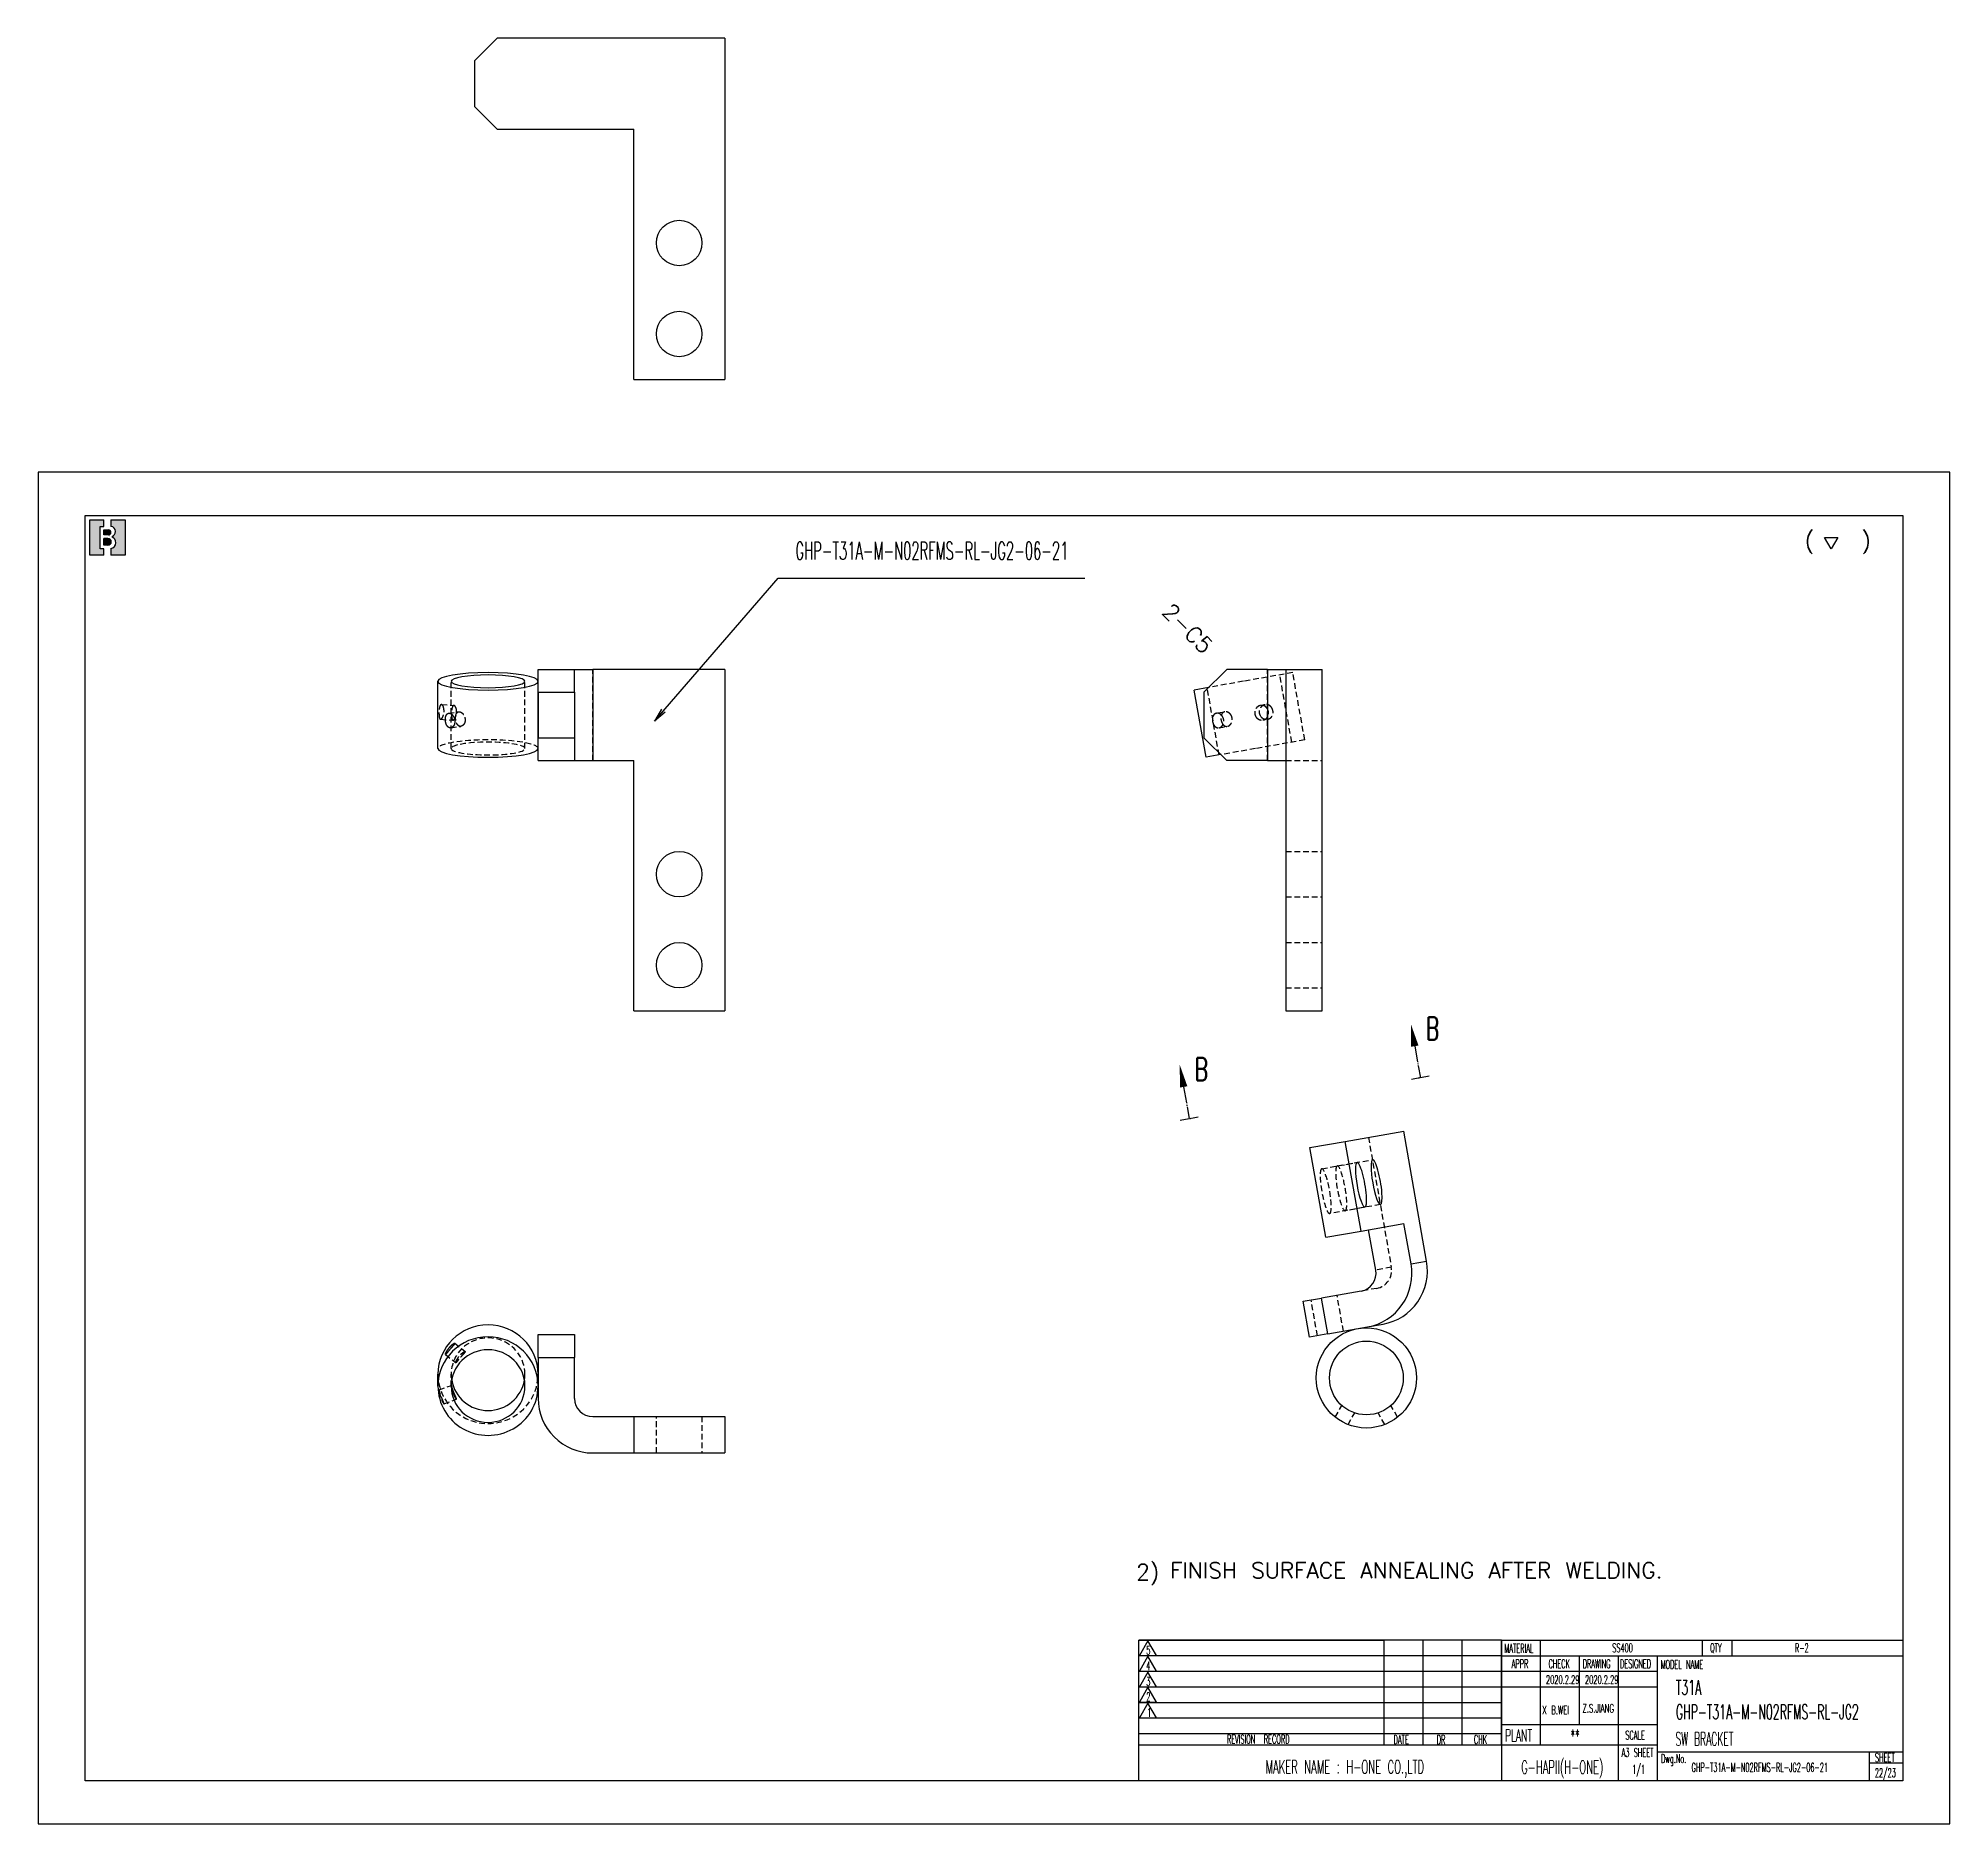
# Model space of a CAD drawing. Header units: inches. Extents: x 13596 to 14297, y 9714 to 10145.
# Drawn here: x 13877 to 14297, y 9727.4 to 10119.8 of the extents above; entities that cross this region are included whole.
import ezdxf
from ezdxf.enums import TextEntityAlignment as Align

# ---------------------------------------------------------------- set-up
doc = ezdxf.new("R2010")
doc.units = ezdxf.units.IN
doc.header["$MEASUREMENT"] = 0
doc.linetypes.add('HIDDEN-HOKUTO', pattern=[3.8, 2.5, -1.3])
doc.linetypes.add('PHANTOM-HOKUTO', pattern=[25, 20, -1, 1, -1, 1, -1])
doc.layers.add('AM_4', color=253, linetype='Continuous', lineweight=25)
doc.layers.add('标注层', color=253, linetype='Continuous', lineweight=13)
for name, color, linetype in [('AM_HID', 1, 'HIDDEN-HOKUTO'), ('AM_VIS', 7, 'Continuous'), ('BANSEN--', 4, 'Continuous'), ('image', 6, 'PHANTOM-HOKUTO'), ('list', 3, 'Continuous'), ('title_frame', 7, 'Continuous')]:
    doc.layers.add(name, color=color, linetype=linetype)
doc.styles.add('MX_NOTE_STANDARD', font='txt.shx', dxfattribs={"bigfont": 'bigfont.shx'})
doc.styles.get("Standard").update_dxf_attribs({"font": 'txt', "bigfont": 'gbcbig.shx'})
doc.dimstyles.new('STANDARD 1-1', dxfattribs={"dimtxt": 3.5, "dimasz": 3, "dimexe": 1, "dimexo": 0, "dimgap": 1, "dimtad": 3, "dimdsep": 46, "dimtxsty": 'Standard', "dimblk1": 'OPEN', "dimblk2": 'OPEN', "dimsah": 1, "dimcen": 0, "dimclrd": 256, "dimclre": 256, "dimclrt": 3, "dimazin": 2, "dimtfac": 1, "dimtmove": 0, "dimatfit": 3, "dimldrblk": 'OPEN', "dimfxl": 1, "dimtolj": 1, "dimlwd": 25, "dimlwe": 25, "dimarcsym": 0})

msp = doc.modelspace()

# ---------------------------------------------------------------- texts
at = {"layer": 'BANSEN--', "width": 0.8835107803344727}
for p, p2 in [((14181.86678790807, 9899.670284068661), (14184.81182384252, 9899.670284068661)), ((14131.08259296178, 9890.715656077939), (14134.02762889623, 9890.715656077939))]:
    msp.add_text('B', height=5, dxfattribs=at).set_placement(p, p2, align=Align.FIT)
at = {"layer": 'list', "ltscale": 2}
msp.add_text('2-C5', height=3.5, rotation=315, dxfattribs=at).set_placement((14132.17405708842, 9983.500723678151), align=Align.BOTTOM_RIGHT)
at = {"layer": 'list', "linetype": 'Continuous', "ltscale": 2}
for s, p in [('2) ', (14118.22908169473, 9780.97266538524)), ('FINISH SURFACE ANNEALING AFTER WELDING.', (14125.69514536284, 9781.346804296305))]:
    msp.add_text(s, height=3.5, dxfattribs=at).set_placement(p)
at = {"layer": 'title_frame', "color": 3, "style": 'MX_NOTE_STANDARD'}
for s, height, width, p in [('GHP-T31A-M-N02RFMS-RL-JG2-06-21', 3.866688, 0.5450000000000002, (14043.36577848724, 10005.23958351725)), ('5', 1.87964, 0.5450000000000002, (14120.42605200975, 9764.579443615801)), ('MATERIAL', 1.933344, 0.5450000000000002, (14199.1378998236, 9765.003404062138)), ('SS400', 1.933344, 0.5450000000000002, (14222.83913988085, 9765.087330081236)), ('QTY', 1.933344, 0.5450000000000002, (14244.3389006233, 9765.087330081236)), ('R-2', 1.933344, 0.5450000000000002, (14262.9667197609, 9765.087330081236)), ('4', 1.87964, 0.5450000000000002, (14120.42605200975, 9761.171697566255)), ('APPR', 1.933344, 0.5450000000000002, (14200.73357923434, 9761.601645753251)), ('CHECK', 1.933344, 0.5450000000000002, (14208.82943900961, 9761.601645753251)), ('DRAWING', 1.933344, 0.5450000000000002, (14216.34893960365, 9761.601645753251)), ('DESIGNED', 1.933344, 0.5450000000000002, (14224.54041932819, 9761.601645753251)), ('MODEL NAME', 1.933344, 0.5450000000000002, (14233.46885903509, 9761.454293807385)), ('3', 1.87964, 0.5450000000000002, (14120.42605200975, 9757.7127509666)), ('2020.2.29', 1.861999999999999, 0.5450000000000002, (14208.26540477906, 9758.135300831329)), ('2020.2.29', 1.861999999999999, 0.5450000000000002, (14216.84040477906, 9758.135300831329)), ('T31A', 3.234, 0.5450000000000002, (14236.80700124217, 9755.73185316214)), ('2', 1.87964, 0.5450000000000002, (14120.42605200975, 9754.36786572053)), ('1', 1.87964, 0.5450000000000002, (14120.62229408891, 9750.908919120875)), ('X B.WEI', 1.861999999999999, 0.6, (14207.4624071659, 9751.456002030884)), ('Z.S.JIANG', 1.861999999999999, 0.6, (14216.27088181407, 9751.835447275747)), ('GHP-T31A-M-N02RFMS-RL-JG2', 3.234, 0.5450000000000002, (14236.80700124217, 9750.365492784067)), ('REVISION  RECORD', 1.933344, 0.5450000000000002, (14138.16462331327, 9745.02220768819)), ('DATE', 1.933344, 0.5450000000000002, (14174.77807192608, 9744.94235296994)), ('DR', 1.933344, 0.5450000000000002, (14184.27205988796, 9744.93213481271)), ('CHK', 1.933344, 0.5450000000000002, (14192.44869764885, 9744.964898629796)), ('PLANT', 2.6852, 0.5450000000000002, (14199.30183469828, 9745.458875258902)), ('**', 2.6852, 0.5450000000000002, (14213.65873535464, 9745.458875258902)), ('A3 SHEET', 1.933344, 0.5450000000000002, (14224.89538713182, 9742.081949192316)), ('SCALE', 1.933344, 0.5450000000000002, (14225.71639433951, 9745.89949324318)), ('SW BRACKET', 2.94, 0.5, (14236.73326592173, 9744.573901405629)), ('MAKER NAME : H-ONE CO.,LTD', 2.94, 0.5450000000000002, (14146.67025294579, 9738.431618134853)), ('G-HAPII(H-ONE)', 2.94, 0.5450000000000002, (14202.821657995, 9738.383357559227)), ('1/1', 1.933344, 0.5450000000000002, (14227.24713018485, 9738.40264496287)), ('Dwg.No.', 1.933344, 0.5450000000000002, (14233.55471412729, 9740.763050837819)), ('GHP-T31A-M-N02RFMS-RL-JG2-06-21', 1.933344, 0.5450000000000002, (14240.25701398179, 9738.83223200662)), ('22/23', 1.933344, 0.5450000000000002, (14280.53789970982, 9737.631513700717)), ('SHEET', 1.933344, 0.5450000000000002, (14280.55568952872, 9740.992438718937))]:
    msp.add_text(s, height=height, dxfattribs=dict(at, width=width)).set_placement(p)

# ---------------------------------------------------------------- blocks, each defined once
blk = doc.blocks.new('B機密ﾏｰｸ')
blk.add_hatch(color=1).paths.add_polyline_path([(0.3999999986702711, 0.8149999997779807), (0.3999999986702711, 0.9999999997779806), (-1.3297288e-09, 0.9999999997779806), (-1.3297288e-09, -2.220193e-10), (0.3999999986702711, -2.220193e-10), (0.3999999986702711, 0.1849999997779807), (0.2999999986702711, 0.1849999997779807), (0.2999999986702711, 0.8149999997779807)])
h = blk.add_hatch(color=1)
edge = h.paths.add_edge_path()
edge.add_arc((0.5299999986702706, 0.6449999997779808), 0.07, 359.9999999999989, 450)
edge.add_line((0.5299999986702706, 0.7149999997779806), (0.3999999986702711, 0.7149999997779806))
edge.add_line((0.3999999986702711, 0.7149999997779806), (0.3999999986702711, 0.5749999997779809))
edge.add_line((0.3999999986702711, 0.5749999997779809), (0.5299999986702701, 0.5749999997779809))
edge.add_arc((0.5299999986702701, 0.6449999997779808), 0.07, 270, 359.9999999999999)
h = blk.add_hatch(color=1)
edge = h.paths.add_edge_path()
edge.add_line((0.5999999986702714, 0.9999999997779806), (0.5999999986702718, 0.8142220507965398))
edge.add_arc((0.5849999986702712, 0.6699999997779816), 0.1449999999999991, -5.115907697472721e-13, 84.06222754839428, ccw=False)
edge.add_arc((0.5849999986702707, 0.6699999997779802), 0.1449999999999993, -69.82872865353448, 1.1368683772161603e-13, ccw=False)
edge.add_line((0.6349999986702715, 0.5338934238898192), (0.6349999986702711, 0.5120827805020305))
edge.add_arc((0.5699999986702688, 0.3549999997779789), 0.1700000000000021, 3.979039320256561e-13, 67.5204943905955, ccw=False)
edge.add_arc((0.5699999986702724, 0.3549999997779802), 0.1699999999999993, -79.83575137827683, 0, ccw=False)
edge.add_line((0.5999999986702714, 0.1876679944711657), (0.5999999986702714, -2.220192918400699e-10))
edge.add_line((0.5999999986702714, -2.220193e-10), (0.9999999986702712, -2.220193e-10))
edge.add_line((0.9999999986702712, -2.220193e-10), (0.9999999986702712, 0.9999999997779806))
edge.add_line((0.9999999986702712, 0.9999999997779806), (0.5999999986702714, 0.9999999997779806))
h = blk.add_hatch(color=1)
edge = h.paths.add_edge_path()
edge.add_arc((0.5149999986702705, 0.3799999997779802), 0.095, 1.018e-13, 90)
edge.add_line((0.5149999986702705, 0.4749999997779804), (0.3999999986702711, 0.4749999997779808))
edge.add_line((0.3999999986702711, 0.4749999997779808), (0.3999999986702711, 0.2849999997779809))
edge.add_line((0.3999999986702711, 0.2849999997779809), (0.5149999986702718, 0.2849999997779809))
edge.add_arc((0.5149999986702718, 0.379999999777981), 0.095, 270, 360.0000000000003)
at = {"color": 1}
for p, q in [((-1.3297288e-09, -2.220193e-10), (-1.3297288e-09, 0.9999999997779806)), ((-1.3297288e-09, 0.9999999997779806), (0.3999999986702711, 0.9999999997779806)), ((0.2999999986702711, 0.8149999997779807), (0.3999999986702711, 0.8149999997779807)), ((0.2999999986702711, 0.1849999997779807), (0.2999999986702711, 0.8149999997779807)), ((0.3999999986702711, 0.8149999997779807), (0.3999999986702711, 0.9999999997779806)), ((0.3999999986702711, 0.7149999997779806), (0.5299999986702706, 0.7149999997779806)), ((0.3999999986702711, 0.5749999997779809), (0.3999999986702711, 0.7149999997779806)), ((0.5299999986702701, 0.5749999997779809), (0.3999999986702711, 0.5749999997779809)), ((0.5999999986702714, 0.9999999997779806), (0.5999999986702718, 0.8142220507965398)), ((0.5999999986702714, 0.9999999997779806), (0.9999999986702712, 0.9999999997779806)), ((0.5999999986702705, 0.6449999997779794), (0.59999999867027, 0.6449999997779803)), ((0.7299999986702704, 0.6699999997779807), (0.7299999986702704, 0.6699999997779802)), ((0.9999999986702712, 0.9999999997779806), (0.9999999986702712, -2.220193e-10)), ((0.3999999986702711, 0.1849999997779807), (0.2999999986702711, 0.1849999997779807)), ((0.5149999986702705, 0.4749999997779804), (0.3999999986702711, 0.4749999997779808)), ((0.3999999986702711, 0.2849999997779809), (0.3999999986702711, 0.4749999997779808)), ((0.5149999986702718, 0.2849999997779809), (0.3999999986702711, 0.2849999997779809)), ((0.3999999986702711, -2.220193e-10), (0.3999999986702711, 0.1849999997779807)), ((0.5699999986702711, 0.5249999997779802), (0.5699999986702716, 0.5249999997779807)), ((0.5999999986702714, 0.1876679944711657), (0.5999999986702714, -2.220193e-10)), ((0.6099999986702707, 0.3799999997779806), (0.609999998670272, 0.3799999997779815)), ((0.6349999986702715, 0.5338934238898192), (0.6349999986702711, 0.5120827805020305)), ((0.739999998670271, 0.3549999997779802), (0.739999998670271, 0.3549999997779802)), ((0.3999999986702711, -2.220193e-10), (-1.3297288e-09, -2.220193e-10)), ((0.9999999986702712, -2.220193e-10), (0.5999999986702714, -2.220193e-10))]:
    blk.add_line(p, q, dxfattribs=at)
for centre, radius, start, end in [((0.5299999986702706, 0.6449999997779808), 0.07, 359.9999999999989, 90), ((0.5299999986702701, 0.6449999997779808), 0.07, 270, 359.9999999999999), ((0.5849999986702712, 0.6699999997779816), 0.1449999999999991, 359.9999999999995, 84.06222754839432), ((0.5849999986702707, 0.6699999997779802), 0.1449999999999993, 290.1712713464655, 1.781e-13), ((0.5149999986702705, 0.3799999997779802), 0.095, 1.018e-13, 90), ((0.5149999986702718, 0.379999999777981), 0.095, 270, 2.799e-13), ((0.5699999986702724, 0.3549999997779802), 0.1699999999999993, 280.1642486217232, 0), ((0.5699999986702688, 0.3549999997779789), 0.1700000000000021, 4.58e-13, 67.52049439059552)]:
    blk.add_arc(centre, radius, start, end, dxfattribs=at)
blk.add_attdef('B機密ﾏｰｸ', (-0.0857467348302255, 1.074949466596297), '', height=0.2)
blk = doc.blocks.new('_Open')
at = {"color": 0, "lineweight": -2}
for p, q in [((-1, 0.1666666666666667), (0, 0)), ((-1, -0.1666666666666667), (0, 0)), ((0, 0), (-1, 0))]:
    blk.add_line(p, q, dxfattribs=at)
blk = doc.blocks.new('12')
at = {"layer": 'title_frame', "color": 3, "linetype": 'Continuous'}
blk.add_lwpolyline([(20.45953957290135, 3.029106033062448), (19.01453957290136, 5.531919449999464), (21.90453957290134, 5.531919449999464)], close=True, dxfattribs=at)
blk.add_text('(   )', height=3.5, dxfattribs=at).set_placement((14.64364134312495, 3.07716278909686))

# ---------------------------------------------------------------- linework, layer by layer
at = {"color": 6, "lineweight": 13}
for points in [[(14180.25609493016, 9898.440562999325), (14178.58706187963, 9903.153766429501), (14178.63069438695, 9898.153957164364)], [(14129.47189998387, 9889.485935008603), (14127.80286693334, 9894.199138438778), (14127.84649944066, 9889.199329173642)]]:
    msp.add_solid(points, dxfattribs=at)
at = {"layer": 'AM_4'}
for p, q in [((13998.82231472368, 9981.085811412411), (13998.82231472368, 9961.085811412411)), ((14147.11551570653, 9981.085811412411), (14147.11551570653, 9961.085811412411))]:
    msp.add_line(p, q, dxfattribs=at)
at = {"layer": 'AM_4', "ltscale": 0.08682408883370525}
msp.add_line((14178.62151875803, 9850.46177093325), (14182.0417201913, 9851.06484472539), dxfattribs=at)
at = {"layer": 'AM_HID', "ltscale": 0.5}
for p, q in [((13998.82231472368, 9961.085811412411), (13998.82231472368, 9981.085811412411)), ((14152.64603965716, 9980.38199951434), (14141.81315437404, 9978.47186956)), ((14147.11551570628, 9961.085811412411), (14147.11551570628, 9981.085811412411)), ((14152.39481983844, 9965.106303503924), (14149.79009717343, 9979.878419799117)), ((14155.25076232217, 9965.609883219162), (14152.64603965716, 9980.38199951434)), ((13967.72231472367, 9963.699753264822), (13967.72231472367, 9978.47186956)), ((13983.92231472367, 9963.699753264822), (13983.92231472367, 9978.47186956)), ((14136.44093423963, 9962.29320302572), (14133.83621157463, 9977.065319320898)), ((14141.81315437404, 9978.47186956), (14134.15011181113, 9977.120668401838)), ((13965.59177972122, 9973.356643921374), (13968.31826652999, 9973.184322409854)), ((13967.16679733041, 9971.462749445926), (13969.38996407534, 9971.786682901218)), ((14135.87075686888, 9971.454371497892), (14137.70652520943, 9971.778066986762)), ((14146.53905509033, 9973.335480312582), (14145.56226866678, 9973.16324651183)), ((13965.38725902099, 9970.121101420007), (13968.11373003688, 9969.948780908073)), ((13967.63406273256, 9968.254599357138), (13969.85725449857, 9968.578536454805)), ((14136.43379041594, 9968.261636428751), (14138.26955251056, 9968.585330816086)), ((14147.1021036336, 9970.14274788767), (14146.12530954825, 9969.970512735728)), ((14144.41787703905, 9963.699753264822), (14136.83809473391, 9962.363233136535)), ((14155.25076232217, 9965.609883219162), (14144.41787703905, 9963.699753264822)), ((14151.11551570653, 9961.085811412411), (14159.11551570653, 9961.085811412411)), ((14151.11551570653, 9941.085811412411), (14159.11551570653, 9941.085811412411)), ((14151.11551570653, 9931.085811412411), (14159.11551570653, 9931.085811412411)), ((14151.11551570653, 9921.085811412411), (14159.11551570653, 9921.085811412411)), ((14151.11551570653, 9911.085811412411), (14159.11551570653, 9911.085811412411)), ((14169.24715255573, 9878.256188989892), (14174.28294970813, 9849.696764152219)), ((14158.99973878603, 9871.372160399913), (14166.75850926918, 9872.740240973215)), ((14162.4199402193, 9871.975234192052), (14170.17871070244, 9873.343314765354)), ((14168.49499104585, 9862.892163443086), (14160.73622056271, 9861.524082869784)), ((14171.91519247911, 9863.49523723524), (14164.15642199598, 9862.127156661923)), ((14174.28294970816, 9849.696764152088), (14170.86274827489, 9849.093690359934)), ((14171.09815717726, 9845.073492853377), (14167.67795574399, 9844.470419061237)), ((14158.05444389479, 9834.650121377968), (14156.66525847336, 9842.528583402496)), ((14163.75872580507, 9835.655940184324), (14162.36954038373, 9843.534402208415)), ((13968.51874715553, 9833.033590751407), (13970.77318632897, 9831.17063081679)), ((13966.45358406739, 9830.534457817905), (13968.70802324219, 9828.671497882153)), ((13986.82231472368, 9829.895432217932), (13994.82231472368, 9829.895432217932)), ((13967.72231472367, 9823.593070885427), (13967.72231472367, 9826.197793550438)), ((13983.92231472367, 9823.593070885412), (13983.92231472367, 9826.197793550424)), ((13965.04856247661, 9822.755667986754), (13967.8136666686, 9823.746793886645)), ((13966.14246137876, 9819.703791660197), (13968.9075813591, 9820.694923206245)), ((14012.82231472368, 9808.895432217932), (14012.82231472368, 9816.895432217932)), ((14012.82231472368, 9808.895432217932), (14012.82231472368, 9816.895432217932)), ((14022.82231472368, 9816.895432217932), (14022.82231472368, 9808.895432217932)), ((14022.82231472368, 9816.895432217932), (14022.82231472368, 9808.895432217932)), ((14161.96420611798, 9816.764792948377), (14163.43608787901, 9819.314166917246)), ((14164.7718604692, 9815.143792937755), (14166.24374223009, 9817.69316690671)), ((14172.84411263747, 9815.1437929051), (14171.37223089721, 9817.693166885945)), ((14175.65176700181, 9816.764792892993), (14174.17988526142, 9819.314166873764))]:
    msp.add_line(p, q, dxfattribs=at)
for centre, major_axis, ratio, start_param, end_param in [((13975.82231472368, 9963.699752605038), (11, 0), 0.1736481776673946, 1.140128693498613e-12, 3.141592653590933), ((13975.82231472368, 9963.699752605038), (8.100000381469727, 0), 0.1736481776673946, 1.141710320433057e-12, 3.141592653590935), ((13975.82231472368, 9963.699752605038), (8.100000381469727, 0), 0.1736481776673946, 3.141592653590936, 6.283185307180728), ((14159.8679794859, 9866.448121601612), (0.8682408883369721, -4.924038765060631), 0.1736481776673949, 3.141592653589792, 6.283185307179584), ((14159.8679794859, 9866.448121601612), (0.8682408883369721, -4.924038765060631), 0.1736481776673949, 6.283185307179584, 9.424777960769378), ((14163.28818070229, 9867.051195355523), (0.8682408883369721, -4.924038765060631), 0.1736481776673949, 3.141592653589792, 6.283185307179584), ((14163.28818070229, 9867.051195355523), (0.8682408883369721, -4.924038765060631), 0.1736481776673949, 6.283185307179584, 9.424777960769378), ((14170.40356460421, 9849.012723889695), (-0.6945927106695782, 3.939231012048505), 0.9848077530121262, 3.141592653589793, 4.71238898038469), ((13975.82231472368, 9826.197793706275), (8.100000381469727, -9.117092497623602e-12), 0.9848077530121263, 6.283185307179587, 9.424777960769378), ((13975.82231472368, 9826.197793706275), (11, -1.238123666091884e-11), 0.9848077530121263, 3.141592653589795, 6.283185307179589), ((13975.82231472368, 9826.197793706275), (8.100000381469727, -9.117092497623602e-12), 0.9848077530121263, 3.141592653589794, 3.305586083264038), ((13975.82231472368, 9826.197793706275), (8.100000381469727, -9.117092497623602e-12), 0.9848077530121263, 6.119200091009692, 6.283185307179587)]:
    msp.add_ellipse(centre, major_axis=major_axis, ratio=ratio, start_param=start_param, end_param=end_param, dxfattribs=at)
for points, knots in [([(13965.59177972122, 9973.356643921374), (13965.50794756716, 9973.361947756273), (13965.42647956529, 9973.325492571223), (13965.35380952198, 9973.246074430526), (13965.1812331011, 9972.93315550906), (13965.08836388823, 9972.432200613124), (13965.0556591038, 9972.074892608622), (13965.03436436505, 9971.57384635652), (13965.05120395644, 9971.102719143279), (13965.05911421106, 9970.973816081094), (13965.07051415889, 9970.850953725208), (13965.08595380464, 9970.736158260943)], [0, 0, 0, 0, 0, 0, 1.694519974518663, 1.694519974518663, 1.694519974518663, 4.736688485809544, 4.736688485809544, 4.736688485809544, 5.926750692262373, 5.926750692262373, 5.926750692262373, 5.926750692262373, 5.926750692262373, 5.926750692262373]), ([(13965.38725902099, 9970.121101420007), (13965.46007520664, 9970.116493777312), (13965.54080102302, 9970.153729377444), (13965.62539582795, 9970.232697346988), (13965.85583856375, 9970.539653922357), (13966.0420316767, 9971.030753086043), (13966.12492539992, 9971.381949758868), (13966.17643828024, 9971.886409897923), (13966.13613004052, 9972.362127268234), (13966.11742097476, 9972.492164274094), (13966.09158477635, 9972.615714277328), (13966.0590430557, 9972.731098068149)], [0, 0, 0, 0, 0, 0, 1.695758860096178, 1.695758860096178, 1.695758860096178, 4.766135265502929, 4.766135265502929, 4.766135265502929, 5.962301368841019, 5.962301368841019, 5.962301368841019, 5.962301368841019, 5.962301368841019, 5.962301368841019]), ([(13966.0590430557, 9972.731098068149), (13966.01612647098, 9972.883268209609), (13965.96154761008, 9973.021234114347), (13965.89616964297, 9973.140278144127), (13965.79402701936, 9973.26841450791), (13965.68496971262, 9973.33387594744), (13965.6536476673, 9973.34712234097), (13965.62255446458, 9973.354696886132), (13965.59177972122, 9973.356643921374)], [0, 0, 0, 0, 0, 0, 1.577524571238436, 1.577524571238436, 1.577524571238436, 2.199582036913475, 2.199582036913475, 2.199582036913475, 2.199582036913475, 2.199582036913475, 2.199582036913475]), ([(13968.31826652999, 9973.184322409854), (13968.24197874853, 9973.189151804747), (13968.16893178804, 9973.160973675838), (13968.1040055524, 9973.098714081758), (13967.93834775454, 9972.82871945969), (13967.8542299614, 9972.36708927035), (13967.82607453352, 9972.016763171601), (13967.80423917966, 9971.496168331649), (13967.81272252101, 9970.997413439136), (13967.818553917, 9970.843269852687), (13967.82810757613, 9970.69697421773), (13967.84256430527, 9970.561932849449)], [0, 0, 0, 0, 0, 0, 1.507461136369437, 1.507461136369437, 1.507461136369437, 4.522032770809412, 4.522032770809412, 4.522032770809412, 5.924587665106269, 5.924587665106269, 5.924587665106269, 5.924587665106269, 5.924587665106269, 5.924587665106269]), ([(13968.11373003688, 9969.948780908073), (13968.18459656914, 9969.944293069957), (13968.26533729323, 9969.981713135594), (13968.35221120354, 9970.060832407149), (13968.56093925123, 9970.32631685541), (13968.74100105948, 9970.728967883317), (13968.82583749515, 9970.993304379108), (13968.92491307966, 9971.482410373092), (13968.92665687444, 9971.976872950107), (13968.90808247121, 9972.184105336883), (13968.87023796478, 9972.380147443282), (13968.81565355634, 9972.556872656669)], [0, 0, 0, 0, 0, 0, 1.69796792241866, 1.69796792241866, 1.69796792241866, 4.142634121432686, 4.142634121432686, 4.142634121432686, 5.978045206241033, 5.978045206241033, 5.978045206241033, 5.978045206241033, 5.978045206241033, 5.978045206241033]), ([(13968.81565355634, 9972.556872656669), (13968.76851965785, 9972.709475726077), (13968.70890448312, 9972.847674446353), (13968.63813674756, 9972.966829213763), (13968.52898646144, 9973.09536051507), (13968.41469122993, 9973.161278761427), (13968.38206327387, 9973.174648430895), (13968.349886595, 9973.182320702921), (13968.31826652999, 9973.184322409854)], [0, 0, 0, 0, 0, 0, 1.584886275125395, 1.584886275125395, 1.584886275125395, 2.209704800751701, 2.209704800751701, 2.209704800751701, 2.209704800751701, 2.209704800751701, 2.209704800751701]), ([(13969.85725449857, 9968.578536454805), (13969.70822034764, 9968.5568388581), (13969.55782155161, 9968.574685297759), (13969.41516333461, 9968.634595285372), (13969.10503628063, 9968.86744656207), (13968.88973602255, 9969.26571315793), (13968.80025436256, 9969.535477035517), (13968.69811724428, 9970.036365523612), (13968.69247486759, 9970.546022153298), (13968.70801662356, 9970.76239252438), (13968.74307922138, 9970.966769221572), (13968.79939262043, 9971.150325251872)], [0, 0, 0, 0, 0, 0, 1.767143450978055, 1.767143450978055, 1.767143450978055, 4.260829470039251, 4.260829470039251, 4.260829470039251, 6.167206365644818, 6.167206365644818, 6.167206365644818, 6.167206365644818, 6.167206365644818, 6.167206365644818]), ([(13968.79939262043, 9971.150325251872), (13968.84449653103, 9971.297343455719), (13968.90323341203, 9971.431004115888), (13968.97652769836, 9971.546883097964), (13969.10082146814, 9971.676027437306), (13969.24977739157, 9971.750786265167), (13969.29512934722, 9971.767751089921), (13969.34187484484, 9971.77968233486), (13969.38996407534, 9971.786682901218)], [0, 0, 0, 0, 0, 0, 1.526902203173769, 1.526902203173769, 1.526902203173769, 2.150368264687549, 2.150368264687549, 2.150368264687549, 2.150368264687549, 2.150368264687549, 2.150368264687549]), ([(13969.38996407534, 9971.786682901218), (13969.52590127032, 9971.80647189231), (13969.67257459446, 9971.786861580984), (13969.82310687072, 9971.7276406164), (13970.17852708925, 9971.505671346995), (13970.47710057947, 9971.128450851478), (13970.61891295895, 9970.86878564143), (13970.78819692565, 9970.371672457039), (13970.79951971364, 9969.8542871082), (13970.77253162207, 9969.634714525046), (13970.71411549384, 9969.427406070621), (13970.62820222676, 9969.241176392372)], [0, 0, 0, 0, 0, 0, 1.762395169860428, 1.762395169860428, 1.762395169860428, 4.297170683832265, 4.297170683832265, 4.297170683832265, 6.224281073736518, 6.224281073736518, 6.224281073736518, 6.224281073736518, 6.224281073736518, 6.224281073736518]), ([(14135.87075686888, 9971.454371497892), (14135.71767586412, 9971.427373613273), (14135.57239136013, 9971.369509812748), (14135.44131100795, 9971.281334638492), (14135.17223730226, 9971.008963828774), (14135.01595109274, 9970.620826489858), (14134.96662068404, 9970.370237684414), (14134.94619412577, 9969.910517758048), (14135.03712349739, 9969.453526088646), (14135.09666363328, 9969.260623078588), (14135.17552489897, 9969.078775897839), (14135.27250656636, 9968.91373972011)], [0, 0, 0, 0, 0, 0, 1.631910603600764, 1.631910603600764, 1.631910603600764, 3.892389187295451, 3.892389187295451, 3.892389187295451, 5.628188973390766, 5.628188973390766, 5.628188973390766, 5.628188973390766, 5.628188973390766, 5.628188973390766]), ([(14137.14898466536, 9970.822888579596), (14137.035325511, 9970.985785195195), (14136.90050797567, 9971.130270485517), (14136.74812664265, 9971.251255934358), (14136.47894534274, 9971.402148269159), (14136.19556283313, 9971.466124073717), (14136.08492598018, 9971.476904496665), (14135.97599918265, 9971.472932388888), (14135.87075686888, 9971.454371497892)], [0, 0, 0, 0, 0, 0, 1.761184672168518, 1.761184672168518, 1.761184672168518, 2.88311386301796, 2.88311386301796, 2.88311386301796, 2.88311386301796, 2.88311386301796, 2.88311386301796]), ([(14136.43379041594, 9968.261636428751), (14136.58823340342, 9968.288874517382), (14136.73940010599, 9968.348353159903), (14136.88125580179, 9968.438445539037), (14137.1859781337, 9968.714578922094), (14137.38960620132, 9969.106981026516), (14137.46523812957, 9969.361272619657), (14137.51502219163, 9969.82897293582), (14137.42053320005, 9970.290475458778), (14137.35316402019, 9970.482558451882), (14137.26142899994, 9970.661733047104), (14137.14898466536, 9970.822888579596)], [0, 0, 0, 0, 0, 0, 1.646458470411202, 1.646458470411202, 1.646458470411202, 3.939260522329294, 3.939260522329294, 3.939260522329294, 5.68162117620742, 5.68162117620742, 5.68162117620742, 5.68162117620742, 5.68162117620742, 5.68162117620742]), ([(14137.70652520943, 9971.778066986762), (14137.55354474825, 9971.751087360213), (14137.40915985013, 9971.693425311894), (14137.28000642724, 9971.605468561187), (14137.01767162173, 9971.33380600417), (14136.87032947859, 9970.947003595573), (14136.82568585528, 9970.697466437572), (14136.81042638602, 9970.23904388082), (14136.90074310691, 9969.782380857663), (14136.95890892346, 9969.589199706765), (14137.03541992915, 9969.406854862127), (14137.12949221287, 9969.241176392372)], [0, 0, 0, 0, 0, 0, 1.630965193650588, 1.630965193650588, 1.630965193650588, 3.887388321885516, 3.887388321885516, 3.887388321885516, 5.623624689115891, 5.623624689115891, 5.623624689115891, 5.623624689115891, 5.623624689115891, 5.623624689115891]), ([(14139.00597031188, 9971.150325251872), (14138.88922416961, 9971.312830901674), (14138.75084896912, 9971.456545612147), (14138.59491935938, 9971.576622840365), (14138.32063084465, 9971.726410964342), (14138.03357296432, 9971.789974954501), (14137.92181700712, 9971.800694098316), (14137.81212357835, 9971.79669030987), (14137.70652520943, 9971.778066986762)], [0, 0, 0, 0, 0, 0, 1.768363301788172, 1.768363301788172, 1.768363301788172, 2.894175466816253, 2.894175466816253, 2.894175466816253, 2.894175466816253, 2.894175466816253, 2.894175466816253]), ([(14138.26955251056, 9968.585330816086), (14138.42437925498, 9968.612636053205), (14138.57676135046, 9968.672491970456), (14138.72058606224, 9968.763059986637), (14139.03140087218, 9969.039836099704), (14139.2432387486, 9969.43244238672), (14139.32387813518, 9969.687142167559), (14139.37941557996, 9970.156426577376), (14139.28426685744, 9970.619210835239), (14139.2153397013, 9970.811265027847), (14139.12118884151, 9970.98994597369), (14139.00597031188, 9971.150325251872)], [0, 0, 0, 0, 0, 0, 1.650687096614331, 1.650687096614331, 1.650687096614331, 3.950803920465067, 3.950803920465067, 3.950803920465067, 5.696028349395952, 5.696028349395952, 5.696028349395952, 5.696028349395952, 5.696028349395952, 5.696028349395952]), ([(14145.56226866678, 9973.16324651183), (14145.37367344459, 9973.129987016711), (14145.18912580757, 9973.064919656126), (14145.01521408473, 9972.969642027483), (14144.698496793, 9972.725605457743), (14144.46613232927, 9972.395044234943), (14144.37501920469, 9972.211571145815), (14144.25151945775, 9971.821081298402), (14144.25258688864, 9971.410788838895), (14144.28599332584, 9971.20707641894), (14144.371867986, 9970.950159835875), (14144.50653054815, 9970.718792524813), (14144.54183348611, 9970.664513368623), (14144.57963375338, 9970.61222425803), (14144.619874296, 9970.561932849449)], [0, 0, 0, 0, 0, 0, 1.730406489821275, 1.730406489821275, 1.730406489821275, 3.482254459547236, 3.482254459547236, 3.482254459547236, 5.241119152769, 5.241119152769, 5.241119152769, 5.800215609384754, 5.800215609384754, 5.800215609384754, 5.800215609384754, 5.800215609384754, 5.800215609384754]), ([(14146.53905509033, 9973.335480312582), (14146.35079674928, 9973.302279700232), (14146.1669751057, 9973.237455979104), (14145.99407980288, 9973.14247523446), (14145.67995875265, 9972.898715726331), (14145.45104531345, 9972.568101830153), (14145.36187789858, 9972.384671016012), (14145.24184405671, 9971.994524702777), (14145.2445103009, 9971.585133364248), (14145.2779601826, 9971.381760247807), (14145.36291454145, 9971.12502400539), (14145.49594146328, 9970.89337651315), (14145.53081810309, 9970.839000759062), (14145.5681730938, 9970.786589632362), (14145.60795570467, 9970.736158260943)], [0, 0, 0, 0, 0, 0, 1.727188847961288, 1.727188847961288, 1.727188847961288, 3.475210048995509, 3.475210048995509, 3.475210048995509, 5.231477392378046, 5.231477392378046, 5.231477392378046, 5.78982210353427, 5.78982210353427, 5.78982210353427, 5.78982210353427, 5.78982210353427, 5.78982210353427]), ([(14146.98289703712, 9972.556872656669), (14146.86555831526, 9972.720515491745), (14146.72492905211, 9972.864686938132), (14146.56381785601, 9972.983671751294), (14146.26988840954, 9973.130486243082), (14145.94956173252, 9973.186518552391), (14145.81997931618, 9973.19373175717), (14145.69019312053, 9973.185806482825), (14145.56226866678, 9973.16324651183)], [0, 0, 0, 0, 0, 0, 1.780108086123127, 1.780108086123127, 1.780108086123127, 2.953845693937087, 2.953845693937087, 2.953845693937087, 2.953845693937087, 2.953845693937087, 2.953845693937087]), ([(14146.12530954825, 9969.970512735728), (14146.31253540634, 9970.003530738131), (14146.49282153561, 9970.06737534332), (14146.65934160875, 9970.161305533735), (14146.95466067138, 9970.40314161709), (14147.15884473798, 9970.731345790087), (14147.23507247073, 9970.912604984185), (14147.3495712293, 9971.360628529581), (14147.31580594021, 9971.834222582065), (14147.24809265216, 9972.09963162003), (14147.13508480446, 9972.344628673496), (14146.98289703712, 9972.556872656669)], [0, 0, 0, 0, 0, 0, 1.717826776728322, 1.717826776728322, 1.717826776728322, 3.445926249713329, 3.445926249713329, 3.445926249713329, 5.754718018664272, 5.754718018664272, 5.754718018664272, 5.754718018664272, 5.754718018664272, 5.754718018664272]), ([(14147.97097844579, 9972.731098068149), (14147.85191444895, 9972.89462673095), (14147.70919868431, 9973.038570395829), (14147.54592528474, 9973.157178562366), (14147.24902335439, 9973.303298186596), (14146.92695071291, 9973.358889592606), (14146.79696807532, 9973.366000147404), (14146.66698741349, 9973.358042029866), (14146.53905509033, 9973.335480312582)], [0, 0, 0, 0, 0, 0, 1.781906923113729, 1.781906923113729, 1.781906923113729, 2.955630650857048, 2.955630650857048, 2.955630650857048, 2.955630650857048, 2.955630650857048, 2.955630650857048]), ([(14147.1021036336, 9970.14274788767), (14147.28935262519, 9970.175770494474), (14147.4700391915, 9970.239694277623), (14147.63750555729, 9970.333685926596), (14147.93589676267, 9970.575830269734), (14148.14412496184, 9970.90471826933), (14148.22238581684, 9971.086537445122), (14148.32431887615, 9971.473630806255), (14148.31405869095, 9971.87939569693), (14148.28039008688, 9972.082125692277), (14148.19991290302, 9972.338951860436), (14148.07552366071, 9972.572311657217), (14148.04299381329, 9972.627116627567), (14148.00813805233, 9972.680061139034), (14147.97097844579, 9972.731098068149)], [0, 0, 0, 0, 0, 0, 1.717916915640739, 1.717916915640739, 1.717916915640739, 3.448452613315963, 3.448452613315963, 3.448452613315963, 5.200405932587739, 5.200405932587739, 5.200405932587739, 5.756535089268276, 5.756535089268276, 5.756535089268276, 5.756535089268276, 5.756535089268276, 5.756535089268276]), ([(13965.08595380464, 9970.736158260943), (13965.10611886369, 9970.586228829094), (13965.13317517949, 9970.450060694317), (13965.16838274153, 9970.332190768559), (13965.23109021258, 9970.206149647302), (13965.31137212746, 9970.142642290024), (13965.33561183383, 9970.129910742091), (13965.36091784568, 9970.122768229701), (13965.38725902099, 9970.121101420007)], [0, 0, 0, 0, 0, 0, 1.554289201389735, 1.554289201389735, 1.554289201389735, 2.167728109457896, 2.167728109457896, 2.167728109457896, 2.167728109457896, 2.167728109457896, 2.167728109457896]), ([(13967.84256430527, 9970.561932849449), (13967.85857464013, 9970.412379136234), (13967.88059906229, 9970.276629454615), (13967.91025583096, 9970.159088505969), (13967.965721911, 9970.03341533549), (13968.04085152885, 9969.970155555142), (13968.06383999704, 9969.957485904348), (13968.08814126795, 9969.950401394495), (13968.11373003688, 9969.948780908073)], [0, 0, 0, 0, 0, 0, 1.553281746967499, 1.553281746967499, 1.553281746967499, 2.166390748239635, 2.166390748239635, 2.166390748239635, 2.166390748239635, 2.166390748239635, 2.166390748239635]), ([(13970.62820222676, 9969.241176392372), (13970.55810027393, 9969.089220069856), (13970.46969156805, 9968.95129870776), (13970.36492358425, 9968.831878525116), (13970.19957968551, 9968.697366713195), (13970.01881104457, 9968.617758492937), (13969.96521685248, 9968.599485845187), (13969.91132558212, 9968.586408560337), (13969.85725449857, 9968.578536454805)], [0, 0, 0, 0, 0, 0, 1.572448659661163, 1.572448659661163, 1.572448659661163, 2.21358601371678, 2.21358601371678, 2.21358601371678, 2.21358601371678, 2.21358601371678, 2.21358601371678]), ([(14135.27250656636, 9968.91373972011), (14135.36928266459, 9968.749053364647), (14135.48410231969, 9968.601107823399), (14135.61586993034, 9968.475508278947), (14135.85550619799, 9968.318126934506), (14136.11918726071, 9968.25097944372), (14136.22429016904, 9968.239571938624), (14136.32978296839, 9968.243293322854), (14136.43379041594, 9968.261636428751)], [0, 0, 0, 0, 0, 0, 1.732120463028052, 1.732120463028052, 1.732120463028052, 2.840904654530009, 2.840904654530009, 2.840904654530009, 2.840904654530009, 2.840904654530009, 2.840904654530009]), ([(14137.12949221287, 9969.241176392372), (14137.22316208592, 9969.076206641314), (14137.33424334208, 9968.927761999874), (14137.46208806469, 9968.80141144202), (14137.69614400698, 9968.642797467966), (14137.95638794707, 9968.574914203082), (14138.06061171304, 9968.563340765975), (14138.16563253327, 9968.567003493938), (14138.26955251056, 9968.585330816086)], [0, 0, 0, 0, 0, 0, 1.72880931198053, 1.72880931198053, 1.72880931198053, 2.836753331817783, 2.836753331817783, 2.836753331817783, 2.836753331817783, 2.836753331817783, 2.836753331817783]), ([(14144.619874296, 9970.561932849449), (14144.7497840678, 9970.39957556041), (14144.90512573938, 9970.258039365273), (14145.08104265425, 9970.142386226593), (14145.39576480445, 9970.000255215577), (14145.73014218048, 9969.946419484577), (14145.86372657322, 9969.939630148872), (14145.99616864237, 9969.94773823874), (14146.12530954825, 9969.970512735728)], [0, 0, 0, 0, 0, 0, 1.804948152656818, 1.804948152656818, 1.804948152656818, 2.989836331831912, 2.989836331831912, 2.989836331831912, 2.989836331831912, 2.989836331831912, 2.989836331831912]), ([(14145.60795570467, 9970.736158260943), (14145.73621826256, 9970.573563183481), (14145.88971441428, 9970.431547980157), (14146.06385533524, 9970.315389676221), (14146.3760238404, 9970.172713136488), (14146.70842010786, 9970.118735057707), (14146.84134363903, 9970.111935765277), (14146.97327650745, 9970.120028365955), (14147.1021036336, 9970.14274788767)], [0, 0, 0, 0, 0, 0, 1.80015135405404, 1.80015135405404, 1.80015135405404, 2.982076539921339, 2.982076539921339, 2.982076539921339, 2.982076539921339, 2.982076539921339, 2.982076539921339]), ([(13968.70802324219, 9828.671497882153), (13968.69690743071, 9828.680683460376), (13968.696663724, 9828.709880318695), (13968.70743190655, 9828.75895991182), (13968.73318515608, 9828.84016430631), (13968.77267668781, 9828.940765934965), (13968.78107804673, 9828.961535107153), (13968.78998609262, 9828.982950359974), (13968.79939262043, 9829.00497761258)], [0, 0, 0, 0, 0, 0, 1.206452279237982, 1.206452279237982, 1.206452279237982, 1.506503992138459, 1.506503992138459, 1.506503992138459, 1.506503992138459, 1.506503992138459, 1.506503992138459]), ([(13970.62820222676, 9830.881455711582), (13970.49891303645, 9830.722327754744), (13970.31711146436, 9830.52498687399), (13970.11190605626, 9830.305022507831), (13969.7439119062, 9829.895781663055), (13969.39546657293, 9829.479797199527), (13969.25122763828, 9829.300674822747), (13969.02599702044, 9829.011794799602), (13968.85743784683, 9828.799033023924), (13968.79814644758, 9828.727616309143), (13968.74617083139, 9828.676114030952), (13968.71789993322, 9828.668345017866), (13968.71397907315, 9828.668243369915), (13968.71068861122, 9828.669295347876), (13968.70802324219, 9828.671497882153)], [0, 0, 0, 0, 0, 0, 2.660808753797314, 2.660808753797314, 2.660808753797314, 4.732538441372839, 4.732538441372839, 4.732538441372839, 6.24758100209423, 6.24758100209423, 6.24758100209423, 6.536866273623264, 6.536866273623264, 6.536866273623264, 6.536866273623264, 6.536866273623264, 6.536866273623264]), ([(13968.79939262043, 9829.00497761258), (13968.90531662141, 9829.253019693218), (13969.07444967735, 9829.57865859926), (13969.28810209047, 9829.914332043523), (13969.68665130817, 9830.42103914292), (13970.11384117782, 9830.81733916899), (13970.27283646946, 9830.945082985343), (13970.50542346948, 9831.102115057945), (13970.6722013952, 9831.173036567501), (13970.72162445587, 9831.186146119564), (13970.75561103404, 9831.185154200719), (13970.77318632897, 9831.17063081679)], [0, 0, 0, 0, 0, 0, 3.378789560972546, 3.378789560972546, 3.378789560972546, 5.395239254654832, 5.395239254654832, 5.395239254654832, 6.56492456649103, 6.56492456649103, 6.56492456649103, 6.56492456649103, 6.56492456649103, 6.56492456649103]), ([(13970.77318632897, 9831.17063081679), (13970.79179978389, 9831.155249547037), (13970.79200562258, 9831.124691174276), (13970.77256357233, 9831.079650450161), (13970.72868594917, 9831.010681655096), (13970.66503240262, 9830.927582293223), (13970.65328584308, 9830.912587345125), (13970.6410013716, 9830.897208782377), (13970.62820222676, 9830.881455711582)], [0, 0, 0, 0, 0, 0, 1.238777779950002, 1.238777779950002, 1.238777779950002, 1.502187864938036, 1.502187864938036, 1.502187864938036, 1.502187864938036, 1.502187864938036, 1.502187864938036]), ([(13965.04856247661, 9822.755667986754), (13965.04257948578, 9822.753540022239), (13965.04168228637, 9822.726867423042), (13965.04578284099, 9822.675577788263), (13965.05661549234, 9822.58703358643), (13965.07419060304, 9822.473999565625), (13965.07786586714, 9822.451112985565), (13965.0817868886, 9822.427431851114), (13965.08595380464, 9822.402992219779)], [0, 0, 0, 0, 0, 0, 1.269379905434181, 1.269379905434181, 1.269379905434181, 1.576124114543252, 1.576124114543252, 1.576124114543252, 1.576124114543252, 1.576124114543252, 1.576124114543252]), ([(13966.0590430557, 9820.03996947866), (13965.92465223694, 9820.386914342218), (13965.69798765265, 9820.897339270186), (13965.48310926418, 9821.428229939162), (13965.24636283874, 9822.15257803416), (13965.11055821996, 9822.598496478733), (13965.0829205163, 9822.688577374209), (13965.06194269322, 9822.745828049678), (13965.05096799861, 9822.755356991618), (13965.05009075368, 9822.75582283463), (13965.04928910739, 9822.755926426818), (13965.04856247661, 9822.755667986754)], [0, 0, 0, 0, 0, 0, 4.662141045975754, 4.662141045975754, 4.662141045975754, 6.285014051822776, 6.285014051822776, 6.285014051822776, 6.439179508240675, 6.439179508240675, 6.439179508240675, 6.439179508240675, 6.439179508240675, 6.439179508240675]), ([(13965.08595380464, 9822.402992219779), (13965.14044665629, 9822.0833828991), (13965.23699416113, 9821.634063091811), (13965.37212629649, 9821.16466342822), (13965.62875377437, 9820.499788073035), (13965.89232553209, 9820.009265164756), (13965.97478167961, 9819.87528018918), (13966.06379965202, 9819.754040236889), (13966.11814848446, 9819.709486747959), (13966.12835661503, 9819.70352797977), (13966.13646413432, 9819.701649062727), (13966.14246137876, 9819.703791660197)], [0, 0, 0, 0, 0, 0, 4.011447921706629, 4.011447921706629, 4.011447921706629, 5.912198994124665, 5.912198994124665, 5.912198994124665, 6.453319010853408, 6.453319010853408, 6.453319010853408, 6.453319010853408, 6.453319010853408, 6.453319010853408]), ([(13966.14246137876, 9819.703791660197), (13966.15544664945, 9819.708430825483), (13966.15853852061, 9819.731923280107), (13966.15096215753, 9819.774110571756), (13966.12823225698, 9819.852136923508), (13966.09175665085, 9819.953760933173), (13966.08157774348, 9819.98123563529), (13966.07065486712, 9820.009992294477), (13966.0590430557, 9820.03996947866)], [0, 0, 0, 0, 0, 0, 1.171636400744406, 1.171636400744406, 1.171636400744406, 1.574460813331818, 1.574460813331818, 1.574460813331818, 1.574460813331818, 1.574460813331818, 1.574460813331818])]:
    msp.add_open_spline(points, degree=5, knots=knots, dxfattribs=at)
at = {"layer": 'AM_VIS', "ltscale": 0.1767766952966369}
for p, q in [((13972.82231472368, 10114.80333321701), (13977.82231472368, 10119.80333321701)), ((13972.82231472368, 10104.80333321701), (13977.82231472368, 10099.80333321701)), ((14133.11551570653, 9976.085811412411), (14138.11551570653, 9981.085811412411)), ((14133.11551570653, 9966.085811412411), (14138.11551570653, 9961.085811412411))]:
    msp.add_line(p, q, dxfattribs=at)
at = {"layer": 'AM_VIS'}
for p, q in [((14027.82231472414, 10119.80333321701), (13977.82231472368, 10119.80333321702)), ((14027.82231472368, 10119.80333321701), (14027.82231472368, 10044.80333321701)), ((14007.82231472368, 10044.80333321701), (14007.82231472368, 10099.80333321701)), ((14007.82231472368, 10044.80333321701), (14027.82231472368, 10044.80333321701)), ((14027.82231472414, 9981.085811412411), (13998.82231472381, 9981.085811412411)), ((14027.82231472368, 9981.085811412411), (14027.82231472368, 9906.085811412411)), ((14151.11551570653, 9981.085811412411), (14151.11551570653, 9906.085811412411)), ((14159.11551570653, 9906.085811412411), (14159.11551570653, 9981.085811412411)), ((14007.82231472368, 9906.085811412411), (14007.82231472368, 9961.085811412411)), ((14007.82231472368, 9906.085811412411), (14027.82231472368, 9906.085811412411)), ((14182.0417201913, 9851.06484472539), (14177.00592303895, 9879.624269562742)), ((14159.8943607344, 9856.298507208658), (14156.42139718106, 9875.9946622689)), ((14007.82231472368, 9816.895432217932), (14027.82231472368, 9816.895432217932)), ((14007.82231472368, 9808.895432217932), (14027.82231472368, 9808.895432217932))]:
    msp.add_line(p, q, dxfattribs=at)
at = {"layer": 'AM_VIS', "ltscale": 0.25}
for p, q in [((13972.82231472368, 10114.80333321701), (13972.82231472368, 10104.80333321701)), ((13986.82231472368, 9976.085811412411), (13986.82231472368, 9966.085811412411)), ((13994.82231472368, 9976.085811412411), (13994.82231472368, 9966.085811412411)), ((14133.11551570653, 9976.085811412411), (14133.11551570653, 9966.085811412411))]:
    msp.add_line(p, q, dxfattribs=at)
at = {"layer": 'AM_VIS', "ltscale": 0.225}
for p, q in [((13977.82231472368, 10099.80333321701), (14007.82231472368, 10099.80333321701)), ((14147.11551570653, 9981.085811412411), (14138.11551570653, 9981.085811412411)), ((13998.82231472368, 9961.085811412411), (14007.82231472368, 9961.085811412411)), ((13986.82231472368, 9829.895432217932), (13986.82231472368, 9820.895432217932)), ((13998.82231472368, 9816.895432217932), (14007.82231472368, 9816.895432217932)), ((13998.82231472368, 9808.895432217932), (14007.82231472368, 9808.895432217932))]:
    msp.add_line(p, q, dxfattribs=at)
at = {"layer": 'AM_VIS', "ltscale": 0.125}
for p, q in [((13986.82231472368, 9976.085811412411), (13986.82231472368, 9981.085811412411)), ((13994.82231472368, 9976.085811412411), (13994.82231472368, 9981.085811412411)), ((13986.82231472368, 9961.085811412411), (13986.82231472368, 9966.085811412411)), ((13994.82231472368, 9966.085811412411), (13994.82231472368, 9961.085811412411)), ((13986.82231472368, 9829.895432217932), (13986.82231472368, 9834.895432217932)), ((13994.82231472368, 9834.895432217932), (13994.82231472368, 9829.895432217932))]:
    msp.add_line(p, q, dxfattribs=at)
at = {"layer": 'AM_VIS', "ltscale": 0.2}
for p, q in [((13986.82231472368, 9981.085811412411), (13994.82231472368, 9981.085811412411)), ((14151.11551570653, 9981.085811412411), (14159.11551570653, 9981.085811412411)), ((13986.82231472368, 9966.085811412411), (13994.82231472368, 9966.085811412411)), ((13986.82231472368, 9961.085811412411), (13994.82231472368, 9961.085811412411)), ((14151.11551570653, 9906.085811412411), (14159.11551570653, 9906.085811412411)), ((13986.82231472368, 9834.895432217932), (13994.82231472368, 9834.895432217932)), ((13986.82231472368, 9829.895432217932), (13994.82231472368, 9829.895432217932)), ((14007.82231472368, 9816.895432217932), (14007.82231472368, 9808.895432217932)), ((14027.82231472368, 9816.895432217932), (14027.82231472368, 9808.895432217932))]:
    msp.add_line(p, q, dxfattribs=at)
at = {"layer": 'AM_VIS', "ltscale": 0.1}
for p, q in [((13994.82231472368, 9981.085811412411), (13998.82231472368, 9981.085811412411)), ((14147.11551570653, 9981.085811412411), (14151.11551570653, 9981.085811412411)), ((13994.82231472368, 9961.085811412411), (13998.82231472368, 9961.085811412411)), ((14147.11551570653, 9961.085811412411), (14151.11551570653, 9961.085811412411))]:
    msp.add_line(p, q, dxfattribs=at)
at = {"layer": 'AM_VIS', "ltscale": 0.3693029073795458}
for p, q in [((13964.82231472366, 9963.699753264822), (13964.82231472366, 9978.47186956)), ((13986.82231472366, 9963.699753264822), (13986.82231472366, 9978.47186956))]:
    msp.add_line(p, q, dxfattribs=at)
at = {"layer": 'AM_VIS', "ltscale": 0.2000000000111413}
msp.add_line((13986.82231472368, 9976.085811412411), (13994.82231472412, 9976.085811412411), dxfattribs=at)
at = {"layer": 'AM_VIS', "ltscale": 0.08046856634032978}
msp.add_line((14134.15011181113, 9977.120668401838), (14130.98026909089, 9976.56173960566), dxfattribs=at)
at = {"layer": 'AM_VIS', "ltscale": 0.3749999999999977}
msp.add_line((14133.5849917559, 9961.789623310482), (14130.98026909089, 9976.56173960566), dxfattribs=at)
at = {"layer": 'AM_VIS', "ltscale": 0.0825821833767772}
msp.add_line((14136.83809473391, 9962.363233136535), (14133.5849917559, 9961.789623310482), dxfattribs=at)
at = {"layer": 'AM_VIS', "ltscale": 0.2249999999938609}
for p, q in [((14147.11551570745, 9961.085811412411), (14138.11551570769, 9961.085811412411)), ((13994.82231472368, 9820.895432217016), (13994.82231472368, 9829.895432216768))]:
    msp.add_line(p, q, dxfattribs=at)
at = {"layer": 'AM_VIS', "ltscale": 0.3255903331263755}
msp.add_line((14164.1801676642, 9877.362742842202), (14177.00592303895, 9879.624269562742), dxfattribs=at)
at = {"layer": 'AM_VIS', "ltscale": 0.1969615506024197}
msp.add_line((14156.42139718106, 9875.9946622689), (14164.1801676642, 9877.362742842202), dxfattribs=at)
at = {"layer": 'AM_VIS', "ltscale": 0.4999999999999988}
msp.add_line((14167.65313121756, 9857.66658778196), (14164.1801676642, 9877.362742842202), dxfattribs=at)
at = {"layer": 'AM_VIS', "ltscale": 0.1969615506024207}
msp.add_line((14159.8943607344, 9856.298507208658), (14167.65313121756, 9857.66658778196), dxfattribs=at)
at = {"layer": 'AM_VIS', "ltscale": 0.2387662442926693}
msp.add_line((14167.65313121756, 9857.66658778196), (14177.05868515903, 9859.32504071036), dxfattribs=at)
at = {"layer": 'AM_VIS', "ltscale": 0.2249999999999991}
for p, q in [((14170.86274827489, 9849.093690359934), (14169.29991467589, 9857.956960137044)), ((14178.62151875803, 9850.46177093325), (14177.05868515903, 9859.32504071036))]:
    msp.add_line(p, q, dxfattribs=at)
at = {"layer": 'AM_VIS', "ltscale": 0.1013949469180972}
for p, q in [((14154.95515775681, 9842.227046505983), (14158.94933895046, 9842.931328416276)), ((14160.3385243718, 9835.05286639217), (14156.34434317816, 9834.348584481892))]:
    msp.add_line(p, q, dxfattribs=at)
at = {"layer": 'AM_VIS', "ltscale": 0.1999999999999976}
for p, q in [((14156.34434317816, 9834.348584481892), (14154.95515775681, 9842.227046505983)), ((14160.3385243718, 9835.05286639217), (14158.94933895046, 9842.931328416276))]:
    msp.add_line(p, q, dxfattribs=at)
at = {"layer": 'AM_VIS', "ltscale": 0.2215817444216849}
msp.add_line((14167.67795574488, 9844.470419061397), (14158.94933895159, 9842.931328416465), dxfattribs=at)
at = {"layer": 'AM_VIS', "ltscale": 0.2215817444277342}
msp.add_line((14160.3385243718, 9835.05286639217), (14169.06714116534, 9836.591957037146), dxfattribs=at)
at = {"layer": 'AM_VIS', "ltscale": 0.08682408883368384}
msp.add_line((14169.06714116511, 9836.591957037102), (14172.48734259836, 9837.195030829242), dxfattribs=at)
at = {"layer": 'AM_VIS', "ltscale": 0.0651180666252685}
msp.add_line((13964.82231472366, 9823.593070885427), (13964.82231472366, 9826.197793550438), dxfattribs=at)
at = {"layer": 'AM_VIS', "ltscale": 0.0651180666252742}
msp.add_line((13986.82231472366, 9823.593070885412), (13986.82231472366, 9826.197793550424), dxfattribs=at)
at = {"layer": 'AM_VIS'}
for centre, radius in [((14017.82231472368, 10074.80333321701), 5), ((14017.82231472368, 10054.80333321701), 5), ((14017.82231472368, 9936.085811412411), 5), ((14017.82231472368, 9916.085811412411), 5), ((14168.80798659474, 9825.376568363425), 11), ((14168.80798659474, 9825.376568363425), 8.1)]:
    msp.add_circle(centre, radius, dxfattribs=at)
for radius, start in [(12, 179.9999999991662), (4, 180)]:
    msp.add_arc((13998.82231472368, 9820.895432217932), radius, start, 270, dxfattribs=at)
for centre, major_axis, ratio, start_param, end_param in [((13975.82231472368, 9978.471869504529), (11, 0), 0.1736481776673946, 1.140121686007965e-12, 3.141592653590933), ((13975.82231472368, 9978.471869504529), (8.100000381469727, 0), 0.1736481776673946, 1.141700802097966e-12, 3.141592653590935), ((13975.82231472368, 9978.471869504529), (11, 0), 0.1736481776673946, 3.141592653590934, 6.283185307180727), ((13975.82231472368, 9978.471869504529), (8.100000381469727, 0), 0.1736481776673946, 3.141592653590936, 6.283185307180728), ((13975.82231472368, 9963.699752605038), (11, 0), 0.1736481776673946, 3.141592653590934, 6.283185307180727), ((14167.62675025513, 9867.816202225365), (0.8682408883369721, -4.924038765060631), 0.1736481776673949, 3.141592653589792, 6.283185307179584), ((14167.62675025513, 9867.816202225365), (0.8682408883369721, -4.924038765060631), 0.1736481776673949, 6.283185307179584, 9.424777960769378), ((14171.04695158892, 9868.41927599997), (0.8682408883369721, -4.924038765060631), 0.1736481776673949, 3.141592653589792, 6.283185307179584), ((14171.04695158892, 9868.41927599997), (0.8682408883369721, -4.924038765060631), 0.1736481776673949, 6.283185307179584, 9.424777960769378), ((14166.98336291823, 9848.409650052998), (-0.6945927106695782, 3.939231012048505), 0.9848077530121262, 3.141592653589793, 4.71238898038469), ((14166.98336291823, 9848.409650052998), (2.083778132008733, -11.81769303614551), 0.9848077530121261, 6.283185307159586, 7.853981633974484), ((14170.40356460421, 9849.012723889695), (2.083778132008733, -11.81769303614551), 0.9848077530121261, 6.283185307159586, 7.853981633974484), ((13975.82231472368, 9826.197793706275), (11, -1.238123666091884e-11), 0.9848077530121263, 1.497224031567825e-15, 3.141592653589794), ((13975.82231472368, 9823.59307072959), (11, -1.238123666091884e-11), 0.9848077530121263, 1.487942161627015e-15, 3.141592653589794), ((13975.82231472368, 9823.59307072959), (8.100000381469727, -9.117092497623602e-12), 0.9848077530121263, 6.283185307179587, 9.424777960769378), ((13975.82231472368, 9826.197793706275), (8.100000381469727, -9.117092497623602e-12), 0.9848077530121263, 3.305586083264038, 6.119200091009692), ((13975.82231472368, 9823.59307072959), (11, -1.238123666091884e-11), 0.9848077530121263, 3.141592653589795, 6.283185307179589), ((13975.82231472368, 9823.59307072959), (8.100000381469727, -9.117092497623602e-12), 0.9848077530121263, 3.141592653589794, 6.283185307179587)]:
    msp.add_ellipse(centre, major_axis=major_axis, ratio=ratio, start_param=start_param, end_param=end_param, dxfattribs=at)
for points, knots in [([(13967.63406273256, 9968.254599357138), (13967.48682290848, 9968.233166048854), (13967.33711562382, 9968.251226259437), (13967.19358878124, 9968.310893282118), (13966.8773435573, 9968.541992226526), (13966.65034393223, 9968.93783254588), (13966.55380005406, 9969.20678871733), (13966.44293777174, 9969.707270732672), (13966.43663131256, 9970.217400722262), (13966.45365294703, 9970.434092471563), (13966.49182051521, 9970.638858968434), (13966.55218316186, 9970.822888579596)], [0, 0, 0, 0, 0, 0, 1.764530591084624, 1.764530591084624, 1.764530591084624, 4.261719552445579, 4.261719552445579, 4.261719552445579, 6.168988838208299, 6.168988838208299, 6.168988838208299, 6.168988838208299, 6.168988838208299, 6.168988838208299]), ([(13966.55218316186, 9970.822888579596), (13966.60061760127, 9970.970552268072), (13966.66334211443, 9971.104864049425), (13966.74092861526, 9971.221294786576), (13966.8708133604, 9971.351151740279), (13967.02394182741, 9971.426473160695), (13967.07034724944, 9971.443582972452), (13967.11798394247, 9971.45564437474), (13967.16679733041, 9971.462749445926)], [0, 0, 0, 0, 0, 0, 1.530375551375727, 1.530375551375727, 1.530375551375727, 2.155061858515016, 2.155061858515016, 2.155061858515016, 2.155061858515016, 2.155061858515016, 2.155061858515016]), ([(13967.16679733041, 9971.462749445926), (13967.30440844211, 9971.482779539814), (13967.45137014318, 9971.463419222155), (13967.60066568274, 9971.404259539877), (13967.9502287735, 9971.18113969697), (13968.23842791512, 9970.800753090514), (13968.37325900592, 9970.539339331675), (13968.53314598256, 9970.041510727517), (13968.54354977354, 9969.525653167815), (13968.51821234365, 9969.306641262794), (13968.46300708738, 9969.099724205878), (13968.38099276819, 9968.91373972011)], [0, 0, 0, 0, 0, 0, 1.761069673890502, 1.761069673890502, 1.761069673890502, 4.288872199295894, 4.288872199295894, 4.288872199295894, 6.211364636334837, 6.211364636334837, 6.211364636334837, 6.211364636334837, 6.211364636334837, 6.211364636334837]), ([(13968.38099276819, 9968.91373972011), (13968.31427895807, 9968.762452313296), (13968.22982649158, 9968.62501656181), (13968.12915054392, 9968.505997316095), (13967.9691264685, 9968.372204906756), (13967.79262626693, 9968.293320640309), (13967.74016362603, 9968.275249169716), (13967.68727439998, 9968.262345237583), (13967.63406273256, 9968.254599357138)], [0, 0, 0, 0, 0, 0, 1.563834177992101, 1.563834177992101, 1.563834177992101, 2.201525886412517, 2.201525886412517, 2.201525886412517, 2.201525886412517, 2.201525886412517, 2.201525886412517]), ([(13968.38099276819, 9832.7384413581), (13968.25782025375, 9832.57430252891), (13968.08369023064, 9832.370377696889), (13967.88451710612, 9832.144265498091), (13967.47561176027, 9831.67420263335), (13967.08033636878, 9831.205570600838), (13966.89133543433, 9830.975493459946), (13966.66398038895, 9830.699810083095), (13966.52274180129, 9830.561124002152), (13966.48974417059, 9830.534677627946), (13966.46655206408, 9830.525356313387), (13966.45428108855, 9830.533912901692), (13966.45404453866, 9830.534087662423), (13966.4538121986, 9830.534269301088), (13966.45358406739, 9830.534457817905)], [0, 0, 0, 0, 0, 0, 2.656960382402657, 2.656960382402657, 2.656960382402657, 5.35752029539284, 5.35752029539284, 5.35752029539284, 6.497007572501748, 6.497007572501748, 6.497007572501748, 6.519811401110461, 6.519811401110461, 6.519811401110461, 6.519811401110461, 6.519811401110461, 6.519811401110461]), ([(13966.55218316186, 9830.861963259083), (13966.64217316217, 9831.053391517182), (13966.77360725914, 9831.292343521052), (13966.93499900644, 9831.54813559148), (13967.25794486747, 9831.996410111531), (13967.62157507877, 9832.401072973704), (13967.78438816577, 9832.56387862691), (13968.0617085784, 9832.80971822819), (13968.29502347645, 9832.968179732763), (13968.38170222428, 9833.016616421008), (13968.46012310658, 9833.046051296564), (13968.50354244782, 9833.041183417472), (13968.5095616634, 9833.03952528507), (13968.51463043743, 9833.036992610896), (13968.51874715553, 9833.033590751407)], [0, 0, 0, 0, 0, 0, 2.668196147546597, 2.668196147546597, 2.668196147546597, 4.741585948544007, 4.741585948544007, 4.741585948544007, 6.263443460465584, 6.263443460465584, 6.263443460465584, 6.552428069725422, 6.552428069725422, 6.552428069725422, 6.552428069725422, 6.552428069725422, 6.552428069725422]), ([(13968.51874715553, 9833.033590751407), (13968.53638541653, 9833.019015333832), (13968.53654625997, 9832.988484152518), (13968.51820472393, 9832.942625168243), (13968.47667009659, 9832.871789116978), (13968.41610815067, 9832.786081960117), (13968.40491793206, 9832.770600352886), (13968.39320586358, 9832.754716443376), (13968.38099276819, 9832.7384413581)], [0, 0, 0, 0, 0, 0, 1.238167352824328, 1.238167352824328, 1.238167352824328, 1.50161663544287, 1.50161663544287, 1.50161663544287, 1.50161663544287, 1.50161663544287, 1.50161663544287]), ([(13966.45358406739, 9830.534457817905), (13966.44152541753, 9830.54442251341), (13966.4412262964, 9830.573604765463), (13966.45292298491, 9830.621777339094), (13966.48087157403, 9830.70114074215), (13966.52346655654, 9830.799348534912), (13966.53250919266, 9830.81960081568), (13966.54208525402, 9830.840482817917), (13966.55218316186, 9830.861963259083)], [0, 0, 0, 0, 0, 0, 1.205373712583212, 1.205373712583212, 1.205373712583212, 1.504775853961634, 1.504775853961634, 1.504775853961634, 1.504775853961634, 1.504775853961634, 1.504775853961634]), ([(13967.8136666686, 9823.746793886645), (13967.80940551923, 9823.745266503842), (13967.8086456526, 9823.721128319141), (13967.81114806052, 9823.674221013918), (13967.81857280961, 9823.588417293327), (13967.83156611265, 9823.476908286915), (13967.83492222563, 9823.449444529453), (13967.83858561214, 9823.420811320362), (13967.84256430527, 9823.391073628443)], [0, 0, 0, 0, 0, 0, 1.207800921865418, 1.207800921865418, 1.207800921865418, 1.577361293919517, 1.577361293919517, 1.577361293919517, 1.577361293919517, 1.577361293919517, 1.577361293919517]), ([(13968.81565355634, 9821.028050887324), (13968.68869772432, 9821.322782636182), (13968.48888266431, 9821.73653929727), (13968.29549204474, 9822.179897231266), (13968.05817671181, 9822.853047558992), (13967.91107664428, 9823.386262496684), (13967.87390956688, 9823.536520040927), (13967.83994704826, 9823.677670616175), (13967.82153788319, 9823.735196853331), (13967.81818478539, 9823.743628193884), (13967.8155747112, 9823.747477812778), (13967.8136666686, 9823.746793886645)], [0, 0, 0, 0, 0, 0, 4.021377726079752, 4.021377726079752, 4.021377726079752, 5.91988981250927, 5.91988981250927, 5.91988981250927, 6.460714697437613, 6.460714697437613, 6.460714697437613, 6.460714697437613, 6.460714697437613, 6.460714697437613]), ([(13967.84256430527, 9823.391073628443), (13967.87856826357, 9823.121971542625), (13967.94039404218, 9822.762431820256), (13968.03223191057, 9822.379624328603), (13968.23118610724, 9821.77524498214), (13968.47868440898, 9821.260344526583), (13968.57522455749, 9821.086793376655), (13968.722548863, 9820.859867975274), (13968.83466950864, 9820.73332733329), (13968.86889414257, 9820.702617976041), (13968.89349061077, 9820.689872495741), (13968.9075813591, 9820.694923206245)], [0, 0, 0, 0, 0, 0, 3.344222787379314, 3.344222787379314, 3.344222787379314, 5.329749515015605, 5.329749515015605, 5.329749515015605, 6.480008815927893, 6.480008815927893, 6.480008815927893, 6.480008815927893, 6.480008815927893, 6.480008815927893]), ([(13968.9075813591, 9820.694923206245), (13968.92194115057, 9820.700070353005), (13968.92538997932, 9820.723699718523), (13968.91694624998, 9820.765648647035), (13968.89173132694, 9820.842850031853), (13968.85155633167, 9820.943097385241), (13968.84036386685, 9820.970181836381), (13968.82837450306, 9820.998518830265), (13968.81565355634, 9821.028050887324)], [0, 0, 0, 0, 0, 0, 1.172221894062536, 1.172221894062536, 1.172221894062536, 1.575163066579309, 1.575163066579309, 1.575163066579309, 1.575163066579309, 1.575163066579309, 1.575163066579309])]:
    msp.add_open_spline(points, degree=5, knots=knots, dxfattribs=at)
at = {"layer": 'image', "ltscale": 0.1767144213836407}
msp.add_line((14179.44339465856, 9898.297260081845), (14180.67084026097, 9891.336070811825), dxfattribs=at)
at = {"layer": 'image', "ltscale": 0.0999999856277203}
for p, q in [((14182.6404542899, 9891.683368480282), (14178.70122432469, 9890.988773143368)), ((14127.9170293784, 9882.03415278204), (14131.85625934361, 9882.728748118954))]:
    msp.add_line(p, q, dxfattribs=at)
at = {"layer": 'image', "ltscale": 0.1767142252662785}
msp.add_line((14128.65919971227, 9889.342632091122), (14129.88664340734, 9882.381450450497), dxfattribs=at)
at = {"layer": 'title_frame'}
for p, q in [((14118.84076785814, 9736.865045805489), (14118.84076785814, 9767.735045805484)), ((14118.84076785814, 9767.735045805484), (14172.74076785814, 9767.735045805484)), ((14198.46576785814, 9767.735045805484), (14118.84076785814, 9767.735045805484)), ((14120.8208204614, 9767.614065160245), (14118.9411804614, 9764.358433180298)), ((14122.7004604614, 9764.358433180298), (14120.8208204614, 9767.614065160245)), ((14172.74076785814, 9744.705045805485), (14172.74076785814, 9767.735045805484)), ((14181.31576785814, 9744.705045805485), (14181.31576785814, 9767.735045805484)), ((14181.31576785814, 9744.705045805485), (14181.31576785814, 9767.735045805484)), ((14189.89076785814, 9744.705045805485), (14189.89076785814, 9767.735045805484)), ((14189.89076785814, 9744.705045805485), (14189.89076785814, 9767.735045805484)), ((14198.46576785814, 9767.735045805484), (14198.46576785814, 9764.305045805491)), ((14198.46576785814, 9767.735045805484), (14198.46576785814, 9736.865045805489)), ((14198.46576785814, 9767.735045805484), (14198.46576785814, 9736.865045805489)), ((14198.46576785814, 9744.705045805485), (14198.46576785814, 9767.735045805484)), ((14198.46576785814, 9767.735045805484), (14286.66576785815, 9767.735045805484)), ((14207.04076785815, 9744.705045805485), (14207.04076785815, 9767.735045805484)), ((14242.56576785814, 9767.735045805484), (14242.56576785814, 9764.305045805491)), ((14249.13837511012, 9767.735045805484), (14249.13837511012, 9764.305045805491)), ((14172.74076785814, 9764.305045805491), (14118.84076785814, 9764.305045805491)), ((14198.46576785814, 9764.305045805491), (14118.84076785814, 9764.305045805491)), ((14172.74076785814, 9760.875045805484), (14118.84076785814, 9760.875045805484)), ((14198.46576785814, 9760.875045805484), (14118.84076785814, 9760.875045805484)), ((14118.9411804614, 9764.358433180298), (14122.7004604614, 9764.358433180298)), ((14120.8208204614, 9764.206319110699), (14118.9411804614, 9760.950687130766)), ((14118.9411804614, 9760.950687130766), (14122.7004604614, 9760.950687130766)), ((14122.7004604614, 9760.950687130766), (14120.8208204614, 9764.206319110699)), ((14198.46576785814, 9764.305045805491), (14286.66576785815, 9764.305045805491)), ((14232.76576785814, 9760.875045805484), (14198.46576785814, 9760.875045805484)), ((14215.61576785814, 9749.209691840178), (14215.61576785814, 9764.305045805491)), ((14224.19076785814, 9736.865045805489), (14224.19076785814, 9764.305045805491)), ((14232.76576785814, 9736.865045805489), (14232.76576785814, 9764.305045805491)), ((14172.74076785814, 9757.44504580549), (14118.84076785814, 9757.44504580549)), ((14198.46576785814, 9757.44504580549), (14118.84076785814, 9757.44504580549)), ((14120.8208204614, 9760.747372511045), (14118.9411804614, 9757.491740531112)), ((14118.9411804614, 9757.491740531112), (14122.7004604614, 9757.491740531112)), ((14120.8208204614, 9757.402487264973), (14118.9411804614, 9754.14685528504)), ((14122.7004604614, 9757.491740531112), (14120.8208204614, 9760.747372511045)), ((14122.7004604614, 9754.14685528504), (14120.8208204614, 9757.402487264973)), ((14232.76576785814, 9757.44504580549), (14198.46576785814, 9757.44504580549)), ((14172.74076785814, 9754.015045805483), (14118.84076785814, 9754.015045805483)), ((14198.46576785814, 9754.015045805483), (14118.84076785814, 9754.015045805483)), ((14118.9411804614, 9754.14685528504), (14122.7004604614, 9754.14685528504)), ((14120.8208204614, 9753.94354066532), (14118.9411804614, 9750.687908685386)), ((14122.7004604614, 9750.687908685386), (14120.8208204614, 9753.94354066532)), ((14172.74076785814, 9750.58504580549), (14118.84076785814, 9750.58504580549)), ((14198.46576785814, 9750.58504580549), (14118.84076785814, 9750.58504580549)), ((14118.9411804614, 9750.687908685386), (14122.7004604614, 9750.687908685386)), ((14198.46576785814, 9749.209691840178), (14232.76576785814, 9749.209691840178)), ((14172.74076785814, 9747.155045805483), (14118.84076785814, 9747.155045805483)), ((14198.46576785814, 9747.155045805483), (14118.84076785814, 9747.155045805483)), ((14198.46576785814, 9744.705045805485), (14118.84076785814, 9744.705045805485)), ((14232.76576785814, 9744.705045805485), (14198.46576785814, 9744.705045805485)), ((14232.76576785814, 9743.235045805484), (14286.66576785815, 9743.235045805484)), ((14279.31576785814, 9743.235045805484), (14279.31576785814, 9736.865045805489)), ((14279.31576785814, 9740.785045805487), (14286.66576785815, 9740.785045805487)), ((14286.66576785815, 9736.865045805489), (14232.76576785814, 9736.865045805489))]:
    msp.add_line(p, q, dxfattribs=at)
at = {"layer": 'title_frame', "color": 4}
msp.add_lwpolyline([(14296.99076785814, 10024.40254580548), (13876.99076785814, 10024.40254580548), (13876.99076785814, 9727.40254580548), (14296.99076785814, 9727.40254580548)], close=True, dxfattribs=at)
at = {"layer": 'title_frame'}
msp.add_lwpolyline([(13887.31576785814, 10014.94004580549), (14286.66576785815, 10014.94004580549), (14286.66576785815, 9736.865045805489), (13887.31576785814, 9736.865045805489)], close=True, dxfattribs=at)

# ---------------------------------------------------------------- block references
at = {"layer": 'list', "ltscale": 2}
msp.add_blockref('12', (14250.47112669965, 10004.56684876923), dxfattribs=at)
at = {"layer": 'title_frame', "xscale": 7.778749999997672, "yscale": 7.778749999997672, "zscale": 7.778749999997672}
msp.add_blockref('B機密ﾏｰｸ', (13888.29576786848, 10006.18129580721), dxfattribs=at)

msp.set_redraw_order([(e.dxf.handle, doc.entitydb.next_handle()) for e in msp.query("TEXT MTEXT ATTDEF DIMENSION ARC_DIMENSION")])  # texts and dimensions are drawn at this point

# ---------------------------------------------------------------- leaders
at = {"layer": '标注层', "ltscale": 2}
msp.add_leader([(14012.37633757224, 9969.738521797944), (14039.56351170727, 10001.14222295629), (14106.94861972777, 10001.14222295629)], dimstyle='STANDARD 1-1', override={"dimgap": 1, "dimtad": 1}, dxfattribs=at)

doc.saveas('drawing.dxf')
